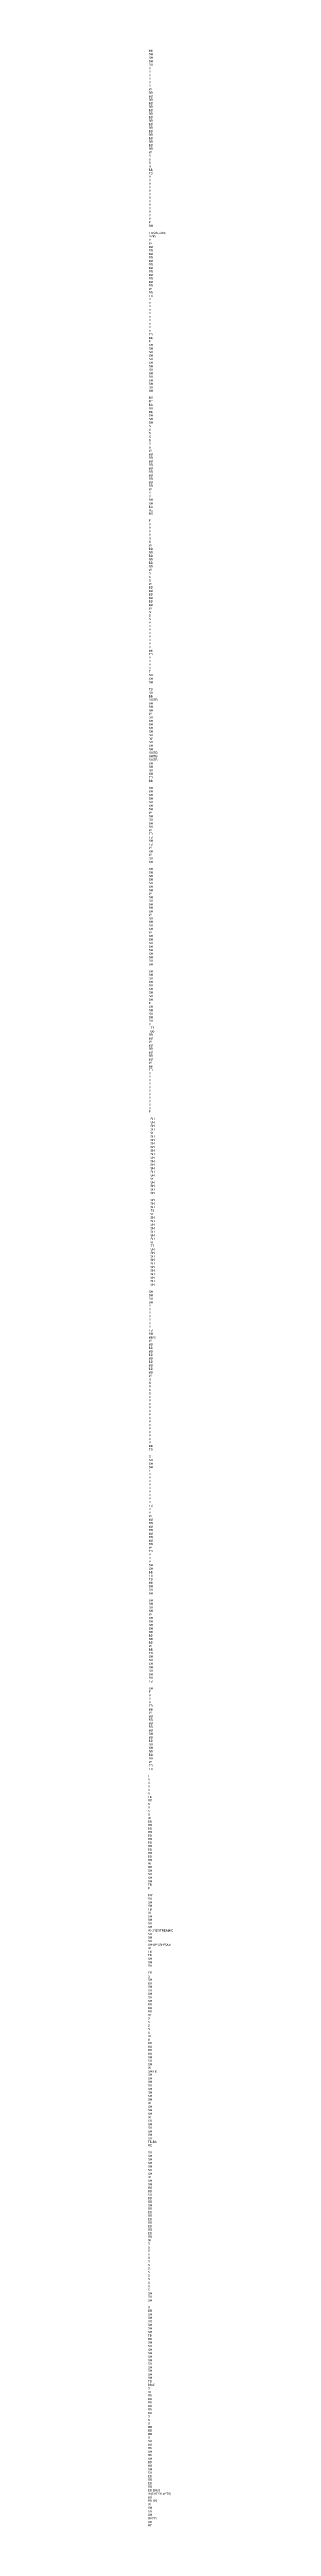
# Model space of a CAD drawing. Header units: millimetres. Extents: x -4102225 to 9709333, y -15023097 to 2258209.
# Drawn here: x 690884 to 696830, y 1638544 to 2228468 of the extents above; entities that cross this region are included whole.
import ezdxf

# ---------------------------------------------------------------- set-up
doc = ezdxf.new("R2010")
doc.units = ezdxf.units.MM
doc.layers.get('0').update_dxf_attribs({"lineweight": 0})
doc.styles.get("Standard").update_dxf_attribs({"font": 'arial.ttf'})

msp = doc.modelspace()

# ---------------------------------------------------------------- texts
at = {"color": 32, "true_color": 0xcd6928}
for s, p in [('   V', (690494.146, 2223767.053)), ('   SH', (690494.146, 2227125.966)), ('   SH', (690494.146, 2226284.106)), ('   SH', (690494.146, 2225442.246)), ('   SH', (690494.146, 2224600.386)), ('   BB', (690494.146, 2227967.826)), ('   V', (690494.146, 2222933.719)), ('   V', (690494.146, 2222100.386)), ('   V', (690494.146, 2221267.053)), ('   V', (690494.146, 2220433.719)), ('   V', (690494.146, 2219600.386)), ('   W', (690494.146, 2218767.053)), ('   BD', (690494.146, 2217933.719)), ('   BD', (690494.146, 2217100.386)), ('   BD', (690494.146, 2216267.053)), ('   BD', (690494.146, 2215433.719)), ('   BD', (690494.146, 2214600.386)), ('   BD', (690494.146, 2213767.053)), ('   BD', (690494.146, 2212933.719)), ('   BD', (690494.146, 2212100.386)), ('   BD', (690494.146, 2211267.053)), ('   BD', (690494.146, 2210433.719)), ('   BD', (690494.146, 2209600.386)), ('   BD', (690494.146, 2208767.053)), ('   BD', (690494.146, 2207933.719)), ('   BD', (690494.146, 2207100.386)), ('   BD', (690494.146, 2206267.053)), ('   W', (690494.146, 2203767.053)), ('   S', (690494.146, 2202925.193)), ('   S', (690494.146, 2202083.333)), ('   S', (690494.146, 2201241.473)), ('   S', (690494.146, 2200399.613)), ('   BD', (690494.146, 2205433.719)), ('   BD', (690494.146, 2204600.386)), ('   V', (690494.146, 2197899.613)), ('   V', (690494.146, 2197066.28)), ('   V', (690494.146, 2196232.946)), ('   V', (690494.146, 2195399.613)), ('   V', (690494.146, 2194566.28)), ('   TB', (690494.146, 2198732.946)), ('   BB', (690494.146, 2199566.28)), ('   V', (690494.146, 2193732.946)), ('   V', (690494.146, 2192899.613)), ('   V', (690494.146, 2192066.28)), ('   V', (690494.146, 2191232.946)), ('   V', (690494.146, 2190399.613)), ('   V', (690494.146, 2189566.28)), ('   V', (690494.146, 2188732.946)), ('   V', (690494.146, 2187899.613)), ('   V/BB', (690494.146, 2183707.025)), ('   V', (690494.146, 2182873.692)), ('   TB(OS-10M)', (690494.146, 2184548.885)), ('   SH', (690494.146, 2186224.42)), ('   F', (690494.146, 2187066.28)), ('   W', (690494.146, 2182040.359)), ('   BD', (690494.146, 2181207.025)), ('   BD', (690494.146, 2180373.692)), ('   BD', (690494.146, 2179540.359)), ('   BD', (690494.146, 2178707.025)), ('   BD', (690494.146, 2177873.692)), ('   BD', (690494.146, 2177040.359)), ('   W', (690494.146, 2171207.025)), ('   BD', (690494.146, 2176207.025)), ('   BD', (690494.146, 2175373.692)), ('   BD', (690494.146, 2174540.359)), ('   BD', (690494.146, 2173707.025)), ('   BD', (690494.146, 2172873.692)), ('   BD', (690494.146, 2172040.359)), ('   V', (690494.146, 2168707.025)), ('   V', (690494.146, 2167873.692)), ('   V', (690494.146, 2167040.359)), ('   V', (690494.146, 2166207.025)), ('   V', (690494.146, 2165373.692)), ('   V', (690494.146, 2164540.359)), ('   TB', (690494.146, 2169540.359)), ('   BB', (690494.146, 2170373.692)), ('   V', (690494.146, 2163707.025)), ('   V', (690494.146, 2162873.692)), ('   V', (690494.146, 2162040.359)), ('   V', (690494.146, 2161207.025)), ('   TB', (690494.146, 2160373.692)), ('   BB', (690494.146, 2159540.359)), ('   F', (690494.146, 2158707.025)), ('   SH', (690494.146, 2157865.165)), ('   SH', (690494.146, 2157023.306)), ('   SH', (690494.146, 2156181.446)), ('   SH', (690494.146, 2155339.586)), ('   SH', (690494.146, 2154497.726)), ('   SH', (690494.146, 2153655.866)), ('   SH', (690494.146, 2152814.006)), ('   SH', (690494.146, 2151972.146)), ('   SH', (690494.146, 2151130.286)), ('   SH', (690494.146, 2150288.426)), ('   SH', (690494.146, 2149446.566)), ('   SH', (690494.146, 2148604.706)), ('   SH', (690494.146, 2147762.846)), ('   SH', (690494.146, 2146920.986)), ('   SH', (690494.146, 2142745.793)), ('   SH', (690494.146, 2141070.6)), ('   RE', (690494.146, 2145254.32)), ('   RE', (690494.146, 2144420.986)), ('   BA', (690494.146, 2143587.653)), ('   BB', (690494.146, 2141912.46)), ('   SH', (690494.146, 2140228.74)), ('   SH', (690494.146, 2139386.88)), ('   S', (690494.146, 2138545.02)), ('   S', (690494.146, 2137703.16)), ('   S', (690494.146, 2136861.3)), ('   S', (690494.146, 2136019.44)), ('   S', (690494.146, 2135177.58)), ('   W', (690494.146, 2132660.527)), ('   S', (690494.146, 2134335.72)), ('   S', (690494.146, 2133493.86)), ('   BD', (690494.146, 2131827.194)), ('   BD', (690494.146, 2130993.86)), ('   BD', (690494.146, 2130160.527)), ('   BD', (690494.146, 2129327.194)), ('   W', (690494.146, 2123493.86)), ('   BD', (690494.146, 2128493.86)), ('   BD', (690494.146, 2127660.527)), ('   BD', (690494.146, 2126827.194)), ('   BD', (690494.146, 2125993.86)), ('   BD', (690494.146, 2125160.527)), ('   BD', (690494.146, 2124327.194)), ('   V', (690494.146, 2122660.527)), ('   V', (690494.146, 2121827.194)), ('   SH', (690494.146, 2120985.334)), ('   SH', (690494.146, 2120143.474)), ('   BA', (690494.146, 2119310.14)), ('   RE', (690494.146, 2118476.807)), ('   RE', (690494.146, 2117643.474)), ('   V', (690494.146, 2115143.474)), ('   V', (690494.146, 2114310.14)), ('   V', (690494.146, 2113476.807)), ('   V', (690494.146, 2112643.474)), ('   S', (690494.146, 2111801.614)), ('   F', (690494.146, 2115976.807)), ('   W', (690494.146, 2110126.421)), ('   S', (690494.146, 2110959.754)), ('   BD', (690494.146, 2109293.087)), ('   BD', (690494.146, 2108459.754)), ('   BD', (690494.146, 2107626.421)), ('   BD', (690494.146, 2106793.087)), ('   BD', (690494.146, 2105959.754)), ('   W', (690494.146, 2104293.087)), ('   W', (690494.146, 2100934.174)), ('   S', (690494.146, 2103451.227)), ('   S', (690494.146, 2102609.367)), ('   S', (690494.146, 2101767.507)), ('   BD', (690494.146, 2105126.421)), ('   BD', (690494.146, 2100100.841)), ('   W', (690494.146, 2095100.841)), ('   S', (690494.146, 2094258.981)), ('   BD', (690494.146, 2099267.507)), ('   BD', (690494.146, 2098434.174)), ('   BD', (690494.146, 2097600.841)), ('   BD', (690494.146, 2096767.507)), ('   BD', (690494.146, 2095934.174)), ('   V', (690494.146, 2091741.928)), ('   V', (690494.146, 2090908.594)), ('   V', (690494.146, 2090075.261)), ('   V', (690494.146, 2089241.928)), ('   V', (690494.146, 2088408.594)), ('   S', (690494.146, 2093417.121)), ('   S', (690494.146, 2092575.261)), ('   V', (690494.146, 2087575.261)), ('   V', (690494.146, 2086741.928)), ('   V', (690494.146, 2085908.594)), ('   V', (690494.146, 2083408.594)), ('   V', (690494.146, 2082575.261)), ('   TB', (690494.146, 2084241.928)), ('   BB', (690494.146, 2085075.261)), ('   V', (690494.146, 2081741.928)), ('   V', (690494.146, 2080908.594)), ('   SH', (690494.146, 2079233.401)), ('   SH', (690494.146, 2078391.541)), ('   SH', (690494.146, 2077549.681)), ('   F', (690494.146, 2080075.261)), ('   TB', (690494.146, 2075883.014)), ('   SH', (690494.146, 2075041.155)), ('   SH/TB', (690494.146, 2073365.961)), ('   SH', (690494.146, 2072524.101)), ('   SH', (690494.146, 2071682.241)), ('   SH', (690494.146, 2070840.381)), ('   BB', (690494.146, 2074207.821)), ('   W', (690494.146, 2070007.048)), ('   SH', (690494.146, 2069165.188)), ('   SH', (690494.146, 2068323.328)), ('   SH', (690494.146, 2067481.468)), ('   SH', (690494.146, 2066639.608)), ('   SH', (690494.146, 2065797.748)), ('   SH', (690494.146, 2064955.889)), ('   SH', (690494.146, 2063280.695)), ('   SH', (690494.146, 2062438.835)), ('   SH', (690494.146, 2061596.975)), ('   SH/TB', (690494.146, 2060755.115)), ('   SH/TB', (690494.146, 2059913.255)), ('   SH/TB', (690494.146, 2059071.396)), ('    W', (690494.146, 2064122.555)), ('   TB', (690494.146, 2054870.622)), ('   SH', (690494.146, 2058229.536)), ('   SH', (690494.146, 2057387.676)), ('   SH', (690494.146, 2056545.816)), ('   SH', (690494.146, 2055703.956)), ('   BB', (690494.146, 2054037.289)), ('   SH', (690494.146, 2052362.096)), ('   SH', (690494.146, 2051520.236)), ('   SH', (690494.146, 2050678.376)), ('   SH', (690494.146, 2049836.516)), ('   SH', (690494.146, 2048994.656)), ('   SH', (690494.146, 2048152.796)), ('   SH', (690494.146, 2047310.936)), ('   W', (690494.146, 2046477.603)), ('   W', (690494.146, 2042276.83)), ('   TB', (690494.146, 2041443.497)), ('   SH', (690494.146, 2045635.743)), ('   SH', (690494.146, 2044793.883)), ('   SH', (690494.146, 2043952.023)), ('   SH', (690494.146, 2043110.163)), ('   W', (690494.146, 2038101.637)), ('   W', (690494.146, 2036426.443)), ('   TB', (690494.146, 2040610.163)), ('   TB', (690494.146, 2038934.97)), ('   SH', (690494.146, 2039768.303)), ('   SH', (690494.146, 2037259.777)), ('   SH', (690494.146, 2035584.583)), ('   SH', (690494.146, 2034742.723)), ('   SH', (690494.146, 2033067.53)), ('   SH', (690494.146, 2032225.67)), ('   SH', (690494.146, 2031383.81)), ('   SH', (690494.146, 2030541.95)), ('   SH', (690494.146, 2029700.09)), ('   SH', (690494.146, 2028858.23)), ('   W', (690494.146, 2027183.037)), ('   SH', (690494.146, 2028016.371)), ('   SH', (690494.146, 2026341.177)), ('   SH', (690494.146, 2025499.317)), ('   SH', (690494.146, 2024657.457)), ('   SH', (690494.146, 2023815.597)), ('   SH', (690494.146, 2022973.738)), ('   W', (690494.146, 2022140.404)), ('   W', (690494.146, 2017939.631)), ('   SH', (690494.146, 2021298.544)), ('   SH', (690494.146, 2020456.684)), ('   SH', (690494.146, 2019614.824)), ('   SH', (690494.146, 2018772.964)), ('   SH', (690494.146, 2017097.771)), ('   SH', (690494.146, 2016255.911)), ('   SH', (690494.146, 2015414.051)), ('   SH', (690494.146, 2014572.191)), ('   SH', (690494.146, 2013730.331)), ('   SH', (690494.146, 2012888.472)), ('   SH', (690494.146, 2012046.612)), ('   SH', (690494.146, 2011204.752)), ('   SH', (690494.146, 2010362.892)), ('   SH', (690494.146, 2008687.698)), ('   SH', (690494.146, 2007845.838)), ('   SH', (690494.146, 2007003.979)), ('   SH', (690494.146, 2006162.119)), ('   SH', (690494.146, 2005320.259)), ('   SH', (690494.146, 2004478.399)), ('   SH', (690494.146, 2003636.539)), ('   SH', (690494.146, 2002794.679)), ('   SH', (690494.146, 2001952.819)), ('   SH', (690494.146, 2000277.626)), ('   SH', (690494.146, 1999435.766)), ('   F', (690494.146, 2001119.486)), ('   V', (690494.146, 1996076.853)), ('   SH', (690494.146, 1998593.906)), ('   SH', (690494.146, 1997752.046)), ('   SH', (690494.146, 1996910.186)), ('   BD', (690494.146, 1993576.853)), ('     TB', (690494.146, 1995243.519)), ('     BB', (690494.146, 1994410.186)), ('   W', (690494.146, 1991910.186)), ('   BD', (690494.146, 1992743.519)), ('   BD', (690494.146, 1991076.853)), ('   BD', (690494.146, 1990243.519)), ('   BD', (690494.146, 1989410.186)), ('   BD', (690494.146, 1988576.853)), ('   BD', (690494.146, 1987743.519)), ('   W', (690494.146, 1986910.186)), ('   V', (690494.146, 1984410.186)), ('   V', (690494.146, 1983576.853)), ('   V', (690494.146, 1982743.519)), ('   V', (690494.146, 1981910.186)), ('   TB', (690494.146, 1985243.519)), ('   BB', (690494.146, 1986076.853)), ('   V', (690494.146, 1981076.853)), ('   V', (690494.146, 1980243.519)), ('   V', (690494.146, 1979410.186)), ('   V', (690494.146, 1978576.853)), ('   V', (690494.146, 1977743.519)), ('   V', (690494.146, 1976910.186)), ('   V', (690494.146, 1976076.853)), ('   F', (690494.146, 1975243.519)), ('     W', (690494.146, 1970209.413)), ('     SH', (690494.146, 1973568.326)), ('     SH', (690494.146, 1972726.466)), ('     SH', (690494.146, 1971884.606)), ('     SH', (690494.146, 1971042.746)), ('     SH', (690494.146, 1969367.553)), ('     SH', (690494.146, 1968525.693)), ('     SH', (690494.146, 1967683.833)), ('     SH', (690494.146, 1966841.973)), ('     SH', (690494.146, 1966000.113)), ('     SH', (690494.146, 1965158.253)), ('     SH', (690494.146, 1964316.393)), ('     W', (690494.146, 1959273.76)), ('     SH', (690494.146, 1963474.533)), ('     SH', (690494.146, 1962632.673)), ('     SH', (690494.146, 1961790.813)), ('     SH', (690494.146, 1960948.954)), ('     SH', (690494.146, 1960107.094)), ('     SH', (690494.146, 1958431.9)), ('     SH', (690494.146, 1957590.04)), ('     SH', (690494.146, 1956748.18)), ('     SH', (690494.146, 1955906.321)), ('     SH', (690494.146, 1954231.127)), ('     SH', (690494.146, 1953389.267)), ('     SH', (690494.146, 1952547.407)), ('     W', (690494.146, 1950880.741)), ('     TB', (690494.146, 1951714.074)), ('     SH', (690494.146, 1950038.881)), ('     SH', (690494.146, 1949197.021)), ('     SH', (690494.146, 1948355.161)), ('     SH', (690494.146, 1947513.301)), ('     SH', (690494.146, 1946671.441)), ('     W', (690494.146, 1944154.388)), ('     TB', (690494.146, 1943321.054)), ('     SH', (690494.146, 1945829.581)), ('     SH', (690494.146, 1944987.721)), ('     SH', (690494.146, 1942479.195)), ('     SH', (690494.146, 1941637.335)), ('     SH', (690494.146, 1940795.475)), ('     SH', (690494.146, 1939953.615)), ('     SH', (690494.146, 1939111.755)), ('     SH', (690494.146, 1938269.895)), ('     SH', (690494.146, 1937428.035)), ('     SH', (690494.146, 1936586.175)), ('     SH', (690494.146, 1935744.315)), ('     SH', (690494.146, 1934902.455)), ('   V', (690494.146, 1929026.489)), ('   SH', (690494.146, 1932385.402)), ('   SH', (690494.146, 1931543.542)), ('   SH', (690494.146, 1930701.682)), ('   SH', (690494.146, 1929859.822)), ('     SH', (690494.146, 1934060.595)), ('   V', (690494.146, 1928193.155)), ('   V', (690494.146, 1927359.822)), ('   V', (690494.146, 1926526.489)), ('   V', (690494.146, 1925693.155)), ('   V', (690494.146, 1924859.822)), ('   V', (690494.146, 1924026.489)), ('   TB', (690494.146, 1923193.155)), ('   W', (690494.146, 1920676.102)), ('   SH', (690494.146, 1922351.296)), ('   BB/S', (690494.146, 1921509.436)), ('   BD', (690494.146, 1919842.769)), ('   BD', (690494.146, 1919009.436)), ('   BD', (690494.146, 1918176.102)), ('   BD', (690494.146, 1917342.769)), ('   W', (690494.146, 1912342.769)), ('   S', (690494.146, 1911500.909)), ('   BD', (690494.146, 1916509.436)), ('   BD', (690494.146, 1915676.102)), ('   BD', (690494.146, 1914842.769)), ('   BD', (690494.146, 1914009.436)), ('   BD', (690494.146, 1913176.102)), ('   V', (690494.146, 1907300.136)), ('   V', (690494.146, 1906466.803)), ('   V', (690494.146, 1905633.469)), ('   S', (690494.146, 1910659.049)), ('   S', (690494.146, 1909817.189)), ('   S', (690494.146, 1908975.329)), ('   S', (690494.146, 1908133.469)), ('   V', (690494.146, 1904800.136)), ('   V', (690494.146, 1903966.803)), ('   V', (690494.146, 1903133.469)), ('   V', (690494.146, 1902300.136)), ('   V', (690494.146, 1901466.803)), ('   V', (690494.146, 1900633.469)), ('   V', (690494.146, 1899800.136)), ('   V', (690494.146, 1898966.803)), ('   V', (690494.146, 1898133.469)), ('   V', (690494.146, 1897300.136)), ('   V', (690494.146, 1896466.803)), ('   TB', (690494.146, 1894800.136)), ('   BB', (690494.146, 1895633.469)), ('   V', (690494.146, 1888932.696)), ('   V', (690494.146, 1888099.363)), ('   V', (690494.146, 1887266.029)), ('   S', (690494.146, 1893124.943)), ('   SH', (690494.146, 1892283.083)), ('   SH', (690494.146, 1891441.223)), ('   SH', (690494.146, 1890599.363)), ('   F', (690494.146, 1889766.029)), ('   V', (690494.146, 1886432.696)), ('   V', (690494.146, 1885599.363)), ('   V', (690494.146, 1884766.029)), ('   V', (690494.146, 1883932.696)), ('   V', (690494.146, 1883099.363)), ('   V', (690494.146, 1882266.029)), ('   TB', (690494.146, 1881432.696)), ('   V', (690494.146, 1880599.363)), ('   V', (690494.146, 1879766.029)), ('   W', (690494.146, 1878932.696)), ('   BD', (690494.146, 1878099.363)), ('   BD', (690494.146, 1877266.029)), ('   BD', (690494.146, 1876432.696)), ('   BD', (690494.146, 1875599.363)), ('   W', (690494.146, 1871432.696)), ('   V', (690494.146, 1869766.029)), ('   TB', (690494.146, 1870599.363)), ('   BD', (690494.146, 1874766.029)), ('   BD', (690494.146, 1873932.696)), ('   BD', (690494.146, 1873099.363)), ('   BD', (690494.146, 1872266.029)), ('   V', (690494.146, 1868932.696)), ('   V', (690494.146, 1868099.363)), ('   TB', (690494.146, 1864748.976)), ('   TB', (690494.146, 1863915.643)), ('   SH', (690494.146, 1867257.503)), ('   SH', (690494.146, 1866415.643)), ('   BB', (690494.146, 1865582.31)), ('   SH', (690494.146, 1862240.45)), ('   SH', (690494.146, 1861398.59)), ('   SH', (690494.146, 1860556.73)), ('   SH', (690494.146, 1858881.537)), ('   SH', (690494.146, 1858039.677)), ('   BB', (690494.146, 1863082.31)), ('   W', (690494.146, 1855522.623)), ('   SH', (690494.146, 1857197.817)), ('   SH', (690494.146, 1856355.957)), ('   SH', (690494.146, 1854680.763)), ('   SH', (690494.146, 1853838.904)), ('   SH', (690494.146, 1852997.044)), ('   SH', (690494.146, 1852155.184)), ('   W', (690494.146, 1847988.517)), ('   TB', (690494.146, 1846321.85)), ('   BD', (690494.146, 1851321.85)), ('   BD', (690494.146, 1850488.517)), ('   BD', (690494.146, 1849655.184)), ('   BD', (690494.146, 1848821.85)), ('   BB', (690494.146, 1847155.184)), ('   SH', (690494.146, 1845479.99)), ('   SH', (690494.146, 1844638.13)), ('   SH', (690494.146, 1843796.271)), ('   SH', (690494.146, 1842954.411)), ('   SH', (690494.146, 1842112.551)), ('   SH', (690494.146, 1841270.691)), ('   SH', (690494.146, 1840428.831)), ('   V', (690494.146, 1836253.637)), ('   V', (690494.146, 1835420.304)), ('   V', (690494.146, 1834586.971)), ('   TB', (690494.146, 1839595.497)), ('   SH', (690494.146, 1837920.304)), ('   F', (690494.146, 1837086.971)), ('   W', (690494.146, 1832086.971)), ('   TB', (690494.146, 1833753.637)), ('   BB', (690494.146, 1832920.304)), ('   BD', (690494.146, 1831253.637)), ('   BD', (690494.146, 1830420.304)), ('   BD', (690494.146, 1829586.971)), ('   BD', (690494.146, 1828753.637)), ('   SH', (690494.146, 1827078.444)), ('   SH', (690494.146, 1824569.918)), ('   SH', (690494.146, 1823728.058)), ('   BD', (690494.146, 1827920.304)), ('   BD', (690494.146, 1826245.111)), ('   BD', (690494.146, 1825411.778)), ('   BD', (690494.146, 1822894.724)), ('  F', (690494.146, 1817052.864)), ('   W', (690494.146, 1820386.198)), ('   TB', (690494.146, 1819552.864)), ('   TB', (690494.146, 1818719.531)), ('   SH', (690494.146, 1821219.531)), ('   BD', (690494.146, 1822061.391)), ('  V', (690494.146, 1816219.531)), ('  V', (690494.146, 1815386.198)), ('  V', (690494.146, 1814552.864)), ('  V', (690494.146, 1813719.531)), ('  V', (690494.146, 1812886.198)), ('  TB', (690494.146, 1812052.864)), ('  BB', (690494.146, 1811219.531)), ('  W', (690494.146, 1807018.758)), ('  S', (690494.146, 1810377.671)), ('  S', (690494.146, 1809535.811)), ('  S', (690494.146, 1808693.951)), ('  S', (690494.146, 1807852.091)), ('  BD', (690494.146, 1806185.425)), ('  BD', (690494.146, 1805352.091)), ('  BD', (690494.146, 1804518.758)), ('  BD', (690494.146, 1803685.425)), ('  BD', (690494.146, 1802852.091)), ('  BD', (690494.146, 1802018.758)), ('  BD', (690494.146, 1801185.425)), ('  BD', (690494.146, 1800352.091)), ('  BD', (690494.146, 1799518.758)), ('  W', (690494.146, 1796185.425)), ('  SH', (690494.146, 1794510.231)), ('  SH', (690494.146, 1793668.371)), ('  BD', (690494.146, 1798685.425)), ('  BD', (690494.146, 1797852.091)), ('  BD', (690494.146, 1797018.758)), ('  BB', (690494.146, 1795352.091)), ('  TB', (690494.146, 1791151.318)), ('  SH', (690494.146, 1792826.512)), ('  SH', (690494.146, 1791984.652)), ('  SH', (690494.146, 1787800.932)), ('  F', (690494.146, 1790317.985)), ('  F/Y', (690494.146, 1788642.792)), ('  W', (690494.146, 1784450.545)), ('  TB', (690494.146, 1785283.879)), ('  SH', (690494.146, 1786959.072)), ('  SH', (690494.146, 1786117.212)), ('  SH', (690494.146, 1783608.685)), ('  SH', (690494.146, 1782766.825)), ('  SH', (690494.146, 1781924.965)), ('  SH', (690494.146, 1781083.105)), ('  W (MIDSTREAM/C', (690494.146, 1780241.245)), ('  W', (690494.146, 1776040.131)), ('  TB', (690494.146, 1775206.798)), ('  SH', (690494.146, 1779399.386)), ('  SH', (690494.146, 1778557.526)), ('  SH', (690494.146, 1777715.666)), ('  SH-DP-2/3-POLE', (690494.146, 1776873.465)), ('  TB', (690494.146, 1774373.465)), ('  SH', (690494.146, 1773531.605)), ('  SH', (690494.146, 1772689.745)), ('  SH', (690494.146, 1771847.885)), ('  S', (690494.146, 1769339.358)), ('  ER', (690494.146, 1770181.218)), ('  SH', (690494.146, 1768497.498)), ('  SH', (690494.146, 1766822.305)), ('  SH', (690494.146, 1765980.445)), ('  SH', (690494.146, 1765138.585)), ('  SH', (690494.146, 1764296.725)), ('  SH', (690494.146, 1763454.865)), ('  BA', (690494.146, 1767664.165)), ('  W', (690494.146, 1760121.532)), ('  S', (690494.146, 1759279.672)), ('  S', (690494.146, 1758437.812)), ('  S', (690494.146, 1757595.952)), ('  BD', (690494.146, 1762621.532)), ('  BD', (690494.146, 1761788.199)), ('  BD', (690494.146, 1760954.865)), ('  W', (690494.146, 1755078.899)), ('  S', (690494.146, 1756754.092)), ('  S', (690494.146, 1755912.232)), ('  B', (690494.146, 1754245.566)), ('  BD', (690494.146, 1753412.232)), ('  BD', (690494.146, 1752578.899)), ('  BD', (690494.146, 1751745.566)), ('  W', (690494.146, 1747553.319)), ('  SH', (690494.146, 1750070.372)), ('  SH', (690494.146, 1749228.512)), ('  SH', (690494.146, 1748386.652)), ('  SH/TB', (690494.146, 1746711.459)), ('  SH', (690494.146, 1745869.599)), ('  BD', (690494.146, 1750912.232)), ('  SH', (690494.146, 1745027.739)), ('  SH', (690494.146, 1744185.879)), ('  SH', (690494.146, 1743344.019)), ('  SH', (690494.146, 1742502.16)), ('  SH', (690494.146, 1741660.3)), ('  SH', (690494.146, 1740818.44)), ('  SH', (690494.146, 1739976.58)), ('  W', (690494.146, 1739143.246)), ('  W', (690494.146, 1735784.333)), ('  SH', (690494.146, 1738301.386)), ('  SH', (690494.146, 1737459.527)), ('  SH', (690494.146, 1736617.667)), ('  SH', (690494.146, 1734942.473)), ('  SH', (690494.146, 1734100.613)), ('  TB-BA', (690494.146, 1729899.84)), ('  SH', (690494.146, 1733258.753)), ('  SH', (690494.146, 1732416.894)), ('  SH', (690494.146, 1731575.034)), ('  SH', (690494.146, 1730733.174)), ('  RE', (690494.146, 1729066.507)), ('  SH', (690494.146, 1727391.314)), ('  SH', (690494.146, 1726549.454)), ('  SH', (690494.146, 1725707.594)), ('  SH', (690494.146, 1724865.734)), ('  SH', (690494.146, 1724023.874)), ('  SH', (690494.146, 1723182.014)), ('  SH', (690494.146, 1722340.154)), ('  W', (690494.146, 1721506.821)), ('  SH', (690494.146, 1720664.961)), ('  SH', (690494.146, 1719823.101)), ('  SH', (690494.146, 1717314.574)), ('  BD', (690494.146, 1718989.768)), ('  BD', (690494.146, 1718156.434)), ('  BD', (690494.146, 1716481.241)), ('  SH', (690494.146, 1714806.048)), ('  BD', (690494.146, 1715647.908)), ('  BD', (690494.146, 1713972.714)), ('  BD', (690494.146, 1713139.381)), ('  BD', (690494.146, 1712306.048)), ('  BD', (690494.146, 1711472.714)), ('  BD', (690494.146, 1710639.381)), ('  W', (690494.146, 1706472.714)), ('  S', (690494.146, 1705630.854)), ('  S', (690494.146, 1704788.994)), ('  BD', (690494.146, 1709806.048)), ('  BD', (690494.146, 1708972.714)), ('  BD', (690494.146, 1708139.381)), ('  BD', (690494.146, 1707306.048)), ('  S', (690494.146, 1703947.135)), ('  S', (690494.146, 1703105.275)), ('  S', (690494.146, 1702263.415)), ('  S', (690494.146, 1701421.555)), ('  S', (690494.146, 1700579.695)), ('  S', (690494.146, 1699737.835)), ('  S', (690494.146, 1698895.975)), ('  S', (690494.146, 1698054.115)), ('  S', (690494.146, 1697212.255)), ('  S', (690494.146, 1696370.395)), ('  S', (690494.146, 1695528.535)), ('  S', (690494.146, 1694686.675)), ('  SH', (690494.146, 1693844.815)), ('  SH', (690494.146, 1693002.955)), ('  AB', (690494.146, 1687144.042)), ('  SH', (690494.146, 1692161.095)), ('  SH', (690494.146, 1688819.235)), ('  SH', (690494.146, 1687977.376)), ('  R', (690494.146, 1690494.429)), ('  ER', (690494.146, 1689661.095)), ('  TB', (690494.146, 1683785.129)), ('  SH', (690494.146, 1686302.182)), ('  SH', (690494.146, 1685460.322)), ('  SH', (690494.146, 1684618.462)), ('  SH', (690494.146, 1682109.936)), ('  SH', (690494.146, 1681268.076)), ('  BB', (690494.146, 1682951.796)), ('  SH', (690494.146, 1680426.216)), ('  SH', (690494.146, 1679584.356)), ('  SH', (690494.146, 1678742.496)), ('  SH', (690494.146, 1677900.636)), ('  SH', (690494.146, 1677058.776)), ('  SH', (690494.146, 1676216.916)), ('  SH', (690494.146, 1675375.056)), ('  W', (690494.146, 1670340.95)), ('  TB', (690494.146, 1672858.003)), ('  SH', (690494.146, 1674533.196)), ('  SH', (690494.146, 1673691.336)), ('  S', (690494.146, 1671174.283)), ('  BB/G', (690494.146, 1672016.143)), ('  BD', (690494.146, 1669507.617)), ('  S', (690494.146, 1664499.09)), ('  S', (690494.146, 1663657.23)), ('  BD', (690494.146, 1668674.283)), ('  BD', (690494.146, 1667840.95)), ('  BD', (690494.146, 1667007.617)), ('  BD', (690494.146, 1666174.283)), ('  BD', (690494.146, 1665340.95)), ('  S', (690494.146, 1662815.37)), ('  S', (690494.146, 1659473.51)), ('  SH', (690494.146, 1658631.65)), ('  BD', (690494.146, 1661982.037)), ('  BD', (690494.146, 1661148.703)), ('  BD', (690494.146, 1660315.37)), ('  BD', (690494.146, 1657798.317)), ('  SH', (690494.146, 1656123.124)), ('  SH', (690494.146, 1654447.93)), ('  SH', (690494.146, 1651939.404)), ('  BD', (690494.146, 1656964.984)), ('  BD', (690494.146, 1655289.79)), ('  BD', (690494.146, 1653614.597)), ('  BD', (690494.146, 1652781.264)), ('  W(CHECK W TS)', (690494.146, 1646086.971)), ('  SH', (690494.146, 1651097.544)), ('  BD', (690494.146, 1650264.21)), ('  BD', (690494.146, 1649430.877)), ('  BD', (690494.146, 1648597.544)), ('  BD', (690494.146, 1647764.21)), ('  BD 1Mos', (690494.146, 1646928.831)), ('  W', (690494.146, 1643578.103)), ('  SH', (690494.146, 1642736.243)), ('  SH', (690494.146, 1641894.383)), ('  SH', (690494.146, 1641052.523)), ('  BD', (690494.146, 1645253.637)), ('  BD OS', (690494.146, 1644411.436)), ('  BA/TB', (690494.146, 1640210.663)), ('  RE', (690494.146, 1639377.33)), ('  RE', (690494.146, 1638543.997))]:
    msp.add_text(s, height=500, dxfattribs=at).set_placement(p)

doc.saveas('drawing.dxf')
